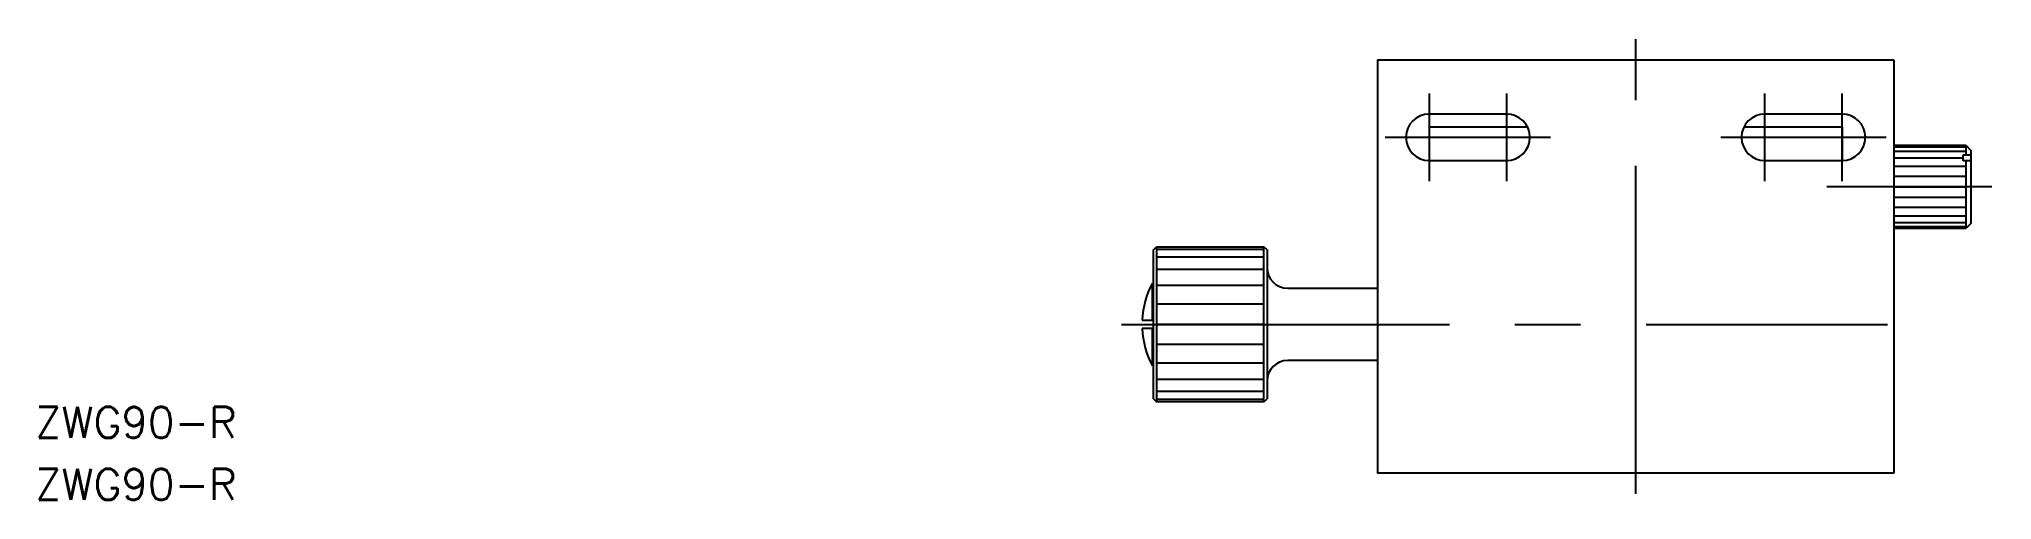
# Model space of a CAD drawing. Extents: x -156 to 312, y -213 to 188.
# Drawn here: x -154.6 to 34.5, y -213 to -168.4 of the extents above; entities that cross this region are included whole.
import ezdxf

# ---------------------------------------------------------------- set-up
doc = ezdxf.new("R2010")
doc.units = 0
doc.linetypes.add('CENTER', pattern=[50.8, 31.75, -6.35, 6.35, -6.35])
doc.layers.get('0').update_dxf_attribs({"linetype": 'CONTINUOUS'})
doc.layers.add('CENTER', color=1, linetype='CONTINUOUS')
doc.styles.get("Standard").update_dxf_attribs({"font": 'txt.shx', "height": 3, "bigfont": 'bigfont.shx'})

# ---------------------------------------------------------------- blocks, each defined once
blk = doc.blocks.new('*U17')
at = {"color": 7, "linetype": 'CONTINUOUS'}
blk.add_text('ZWG90-R', height=3, dxfattribs=at).set_placement((-155, -213))
blk = doc.blocks.new('*U18')
at = {"color": 7, "linetype": 'CONTINUOUS'}
blk.add_text('ZWG90-R', height=3, dxfattribs=at).set_placement((-155, -207))

msp = doc.modelspace()

# ---------------------------------------------------------------- linework, layer by layer
at = {"color": 7, "linetype": 'CONTINUOUS'}
for p, q in [((-25, -170.42), (-25, -210.42)), ((-25, -170.42), (25, -170.42)), ((25, -170.42), (25, -210.42)), ((-12.5, -175.67), (-20, -175.67)), ((20, -175.67), (12.5, -175.67)), ((-20, -176.92), (-20, -180.17)), ((-20, -176.92), (-10.48, -176.92)), ((10.48, -176.92), (20, -176.92)), ((20, -176.92), (20, -180.17)), ((32, -178.72), (25, -178.72)), ((25, -178.85), (32, -178.85)), ((25, -179.25), (32, -179.25)), ((31.7, -180.18), (31.7, -179.62)), ((31.7, -179.62), (32.5, -179.62)), ((32, -178.72), (32.5, -179.22)), ((32, -179.62), (32, -178.72)), ((32.5, -186.22), (32.5, -179.22)), ((-20, -180.17), (-12.5, -180.17)), ((12.5, -180.17), (20, -180.17)), ((25, -179.89), (31.7, -179.89)), ((25, -180.72), (32, -180.72)), ((32.5, -180.18), (31.7, -180.18)), ((32, -186.72), (32, -180.18)), ((25, -181.68), (32, -181.68)), ((25, -182.72), (32, -182.72)), ((32, -183.75), (25, -183.75)), ((32, -184.72), (25, -184.72)), ((32, -185.54), (25, -185.54)), ((32, -186.18), (25, -186.18)), ((32, -186.58), (25, -186.58)), ((25, -186.72), (32, -186.72)), ((32.5, -186.22), (32, -186.72)), ((-46.7, -188.82), (-46.4, -188.52)), ((-46.7, -203.22), (-46.7, -188.82)), ((-46.4, -188.52), (-46.4, -203.52)), ((-46.4, -188.52), (-36, -188.52)), ((-36, -188.77), (-46.4, -188.77)), ((-36, -203.52), (-36, -188.52)), ((-35.7, -188.82), (-36, -188.52)), ((-35.7, -188.82), (-35.7, -203.22)), ((-36, -189.52), (-46.4, -189.52)), ((-36, -190.71), (-46.4, -190.71)), ((-46.8, -195.62), (-46.8, -192.02)), ((-46.8, -192.02), (-46.7, -192.02)), ((-36, -192.27), (-46.4, -192.27)), ((-33.7, -192.52), (-25, -192.52)), ((-36, -194.07), (-46.4, -194.07)), ((-47.79, -195.62), (-46.7, -195.62)), ((-46.7, -196.42), (-47.79, -196.42)), ((-46.8, -200.02), (-46.8, -196.42)), ((-36, -196.02), (-46.4, -196.02)), ((-36, -197.96), (-46.4, -197.96)), ((-46.7, -200.02), (-46.8, -200.02)), ((-36, -199.77), (-46.4, -199.77)), ((-25, -199.52), (-33.7, -199.52)), ((-46.4, -201.32), (-36, -201.32)), ((-46.7, -203.22), (-46.4, -203.52)), ((-36, -202.51), (-46.4, -202.51)), ((-46.4, -203.26), (-36, -203.26)), ((-36, -203.52), (-46.4, -203.52)), ((-36, -203.52), (-35.7, -203.22)), ((25, -210.42), (-25, -210.42))]:
    msp.add_line(p, q, dxfattribs=at)
for centre, radius, start, end in [((-20, -177.92), 2.25, 90, 270), ((-12.5, -177.92), 2.25, 270, 90), ((12.5, -177.92), 2.25, 90, 270), ((20, -177.92), 2.25, 270, 90), ((-33.7, -190.52), 2, 180, 270), ((-39.3, -196.02), 8.5, 151.9275, 177.3027), ((-39.3, -196.02), 8.5, 182.6973, 208.0725), ((-33.7, -201.52), 2, 90, 180)]:
    msp.add_arc(centre, radius, start, end, dxfattribs=at)
at = {"layer": 'CENTER', "color": 1, "linetype": 'CENTER'}
for p, q in [((0, -212.42), (0, -168.42)), ((-20, -173.67), (-20, -182.17)), ((-12.5, -173.67), (-12.5, -182.17)), ((12.5, -182.17), (12.5, -173.67)), ((20, -182.17), (20, -173.67)), ((-24.25, -177.92), (-8.25, -177.92)), ((8.25, -177.92), (24.25, -177.92)), ((34.5, -182.72), (18.5, -182.72)), ((-49.79, -196.02), (24.39, -196.02))]:
    msp.add_line(p, q, dxfattribs=at)

# ---------------------------------------------------------------- block references
at = {"color": 7, "linetype": 'CONTINUOUS'}
for name in ['*U18', '*U17']:
    msp.add_blockref(name, (0, 0), dxfattribs=at)

doc.saveas('drawing.dxf')
